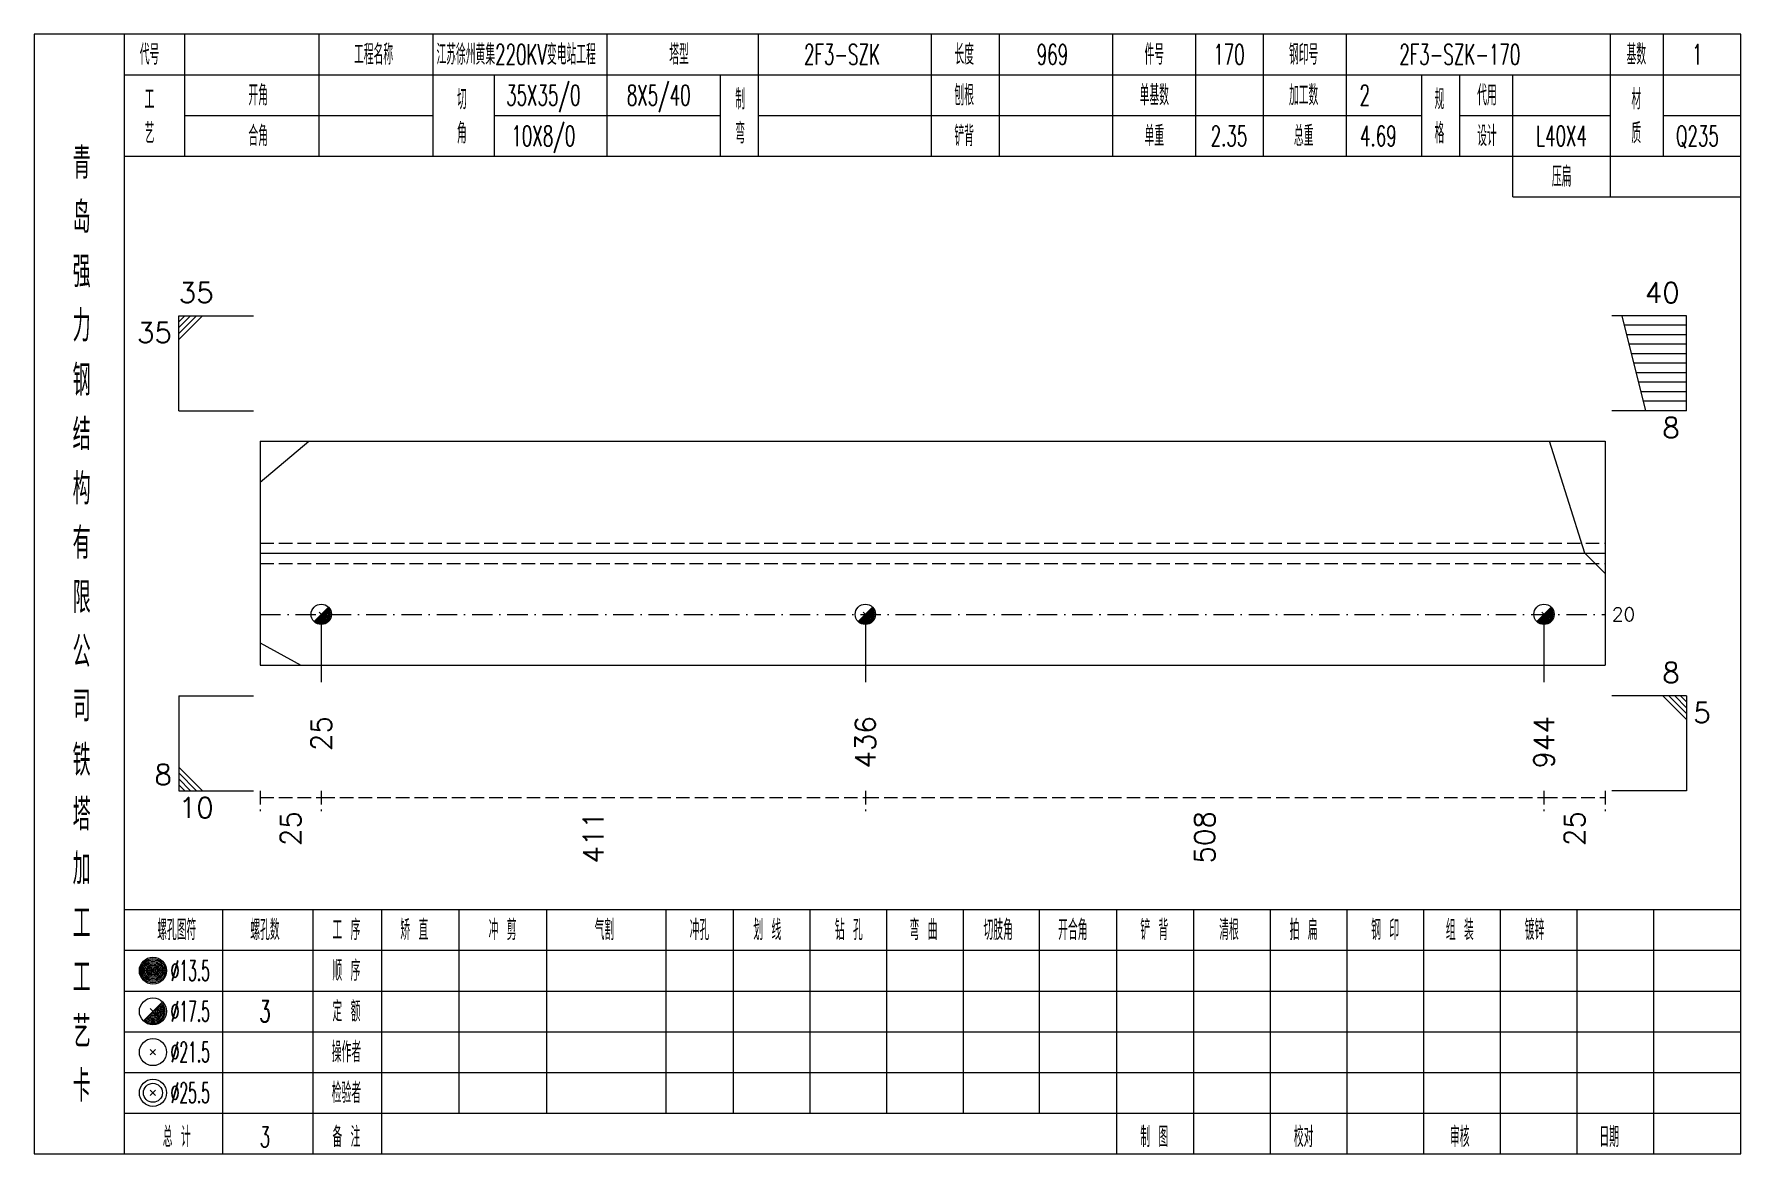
# Model space of a CAD drawing. Extents: x 0 to 4623, y -1159 to 4890.
# Drawn here: x 2802.6 to 3054, y 4050 to 4215 of the extents above; entities that cross this region are included whole.
import ezdxf
from ezdxf.enums import TextEntityAlignment as Align

# ---------------------------------------------------------------- set-up
doc = ezdxf.new("R2010")
doc.units = 0
doc.header["$MEASUREMENT"] = 0
doc.linetypes.add('一点画线', pattern=[5.2, 3, -1, 0.2, -1])
doc.linetypes.add('虚线', pattern=[2.75, 2, -0.75])
doc.layers.get('0').update_dxf_attribs({"linetype": 'CONTINUOUS', "lineweight": 25})
for name, color, linetype, lineweight in [('1', 7, 'CONTINUOUS', 25), ('4', 7, 'CONTINUOUS', 25), ('5', 7, 'CONTINUOUS', 25)]:
    doc.layers.add(name, color=color, linetype=linetype, lineweight=lineweight)
doc.styles.get("Standard").update_dxf_attribs({"font": 'simplex.shx', "width": 0.7, "height": 3, "bigfont": 'gbhzfs.shx'})

msp = doc.modelspace()

# ---------------------------------------------------------------- texts
at = {"color": 7, "linetype": 'Continuous', "lineweight": 13}
msp.add_text('35', height=3, dxfattribs=at).set_placement((2823.9, 4174.5), align=Align.BOTTOM_LEFT)
for s, p in [('40', (3045, 4174.5)), ('8', (3045, 4118.5)), ('8', (2822.9, 4103.5))]:
    msp.add_text(s, height=3, dxfattribs=at).set_placement(p, align=Align.BOTTOM_RIGHT)
for s, p in [('35', (2822.9, 4172.5)), ('8', (3045, 4158.5))]:
    msp.add_text(s, height=3, dxfattribs=at).set_placement(p, align=Align.TOP_RIGHT)
msp.add_text('20', height=2, dxfattribs=at).set_placement((3035, 4129.5), align=Align.MIDDLE_LEFT)
for s, p in [('5', (3047, 4116.5)), ('10', (2823.9, 4102.5))]:
    msp.add_text(s, height=3, dxfattribs=at).set_placement(p, align=Align.TOP_LEFT)
at = {"color": 8, "linetype": 'Continuous', "lineweight": 9}
for s, p in [('25', (2840.4, 4100.5)), ('411', (2884.967, 4100.5)), ('508', (2975.017, 4100.5)), ('25', (3029.5, 4100.5))]:
    msp.add_text(s, height=3, rotation=90, dxfattribs=at).set_placement(p, align=Align.MIDDLE_RIGHT)
at = {"layer": '1', "color": 7, "linetype": 'Continuous', "lineweight": 13}
for s, p in [('25', (2844.9, 4114.5)), ('436', (2925.035, 4114.5)), ('944', (3025, 4114.5))]:
    msp.add_text(s, height=3, rotation=90, dxfattribs=at).set_placement(p, align=Align.MIDDLE_RIGHT)
at = {"layer": '4', "color": 1, "linetype": 'Continuous', "lineweight": 13}
for s, height, width, p in [('代号', 3, 0.6, (2819.6, 4212)), ('工程名称', 3, 0.6, (2852.6, 4212)), ('江苏徐州黄集220KV变电站工程', 3, 0.6, (2873.6, 4212)), ('塔型', 3, 0.6, (2897.6, 4212)), ('2F3-SZK', 3, 0.6, (2921.6, 4212)), ('长度', 3, 0.6, (2939.6, 4212)), ('969', 3, 0.6, (2952.6, 4212)), ('件号', 3, 0.6, (2967.6, 4212)), ('170', 3, 0.6, (2978.6, 4212)), ('钢印号', 3, 0.6, (2989.6, 4212)), ('2F3-SZK-170', 3, 0.6, (3012.6, 4212)), ('基数', 3, 0.6, (3038.6, 4212)), ('1', 3, 0.6, (3047.6, 4212)), ('工', 3, 0.6, (2819.6, 4205.4)), ('开角', 3, 0.6, (2835.6, 4206)), ('切', 3, 0.6, (2865.6, 4205.4)), ('35X35/0', 3, 0.6, (2877.6, 4206)), ('8X5/40', 3, 0.6, (2894.6, 4206)), ('制', 3, 0.6, (2906.6, 4205.4)), ('刨根', 3, 0.6, (2939.6, 4206)), ('单基数', 3, 0.6, (2967.6, 4206)), ('加工数', 3, 0.6, (2989.6, 4206)), ('2', 3, 0.6, (2998.6, 4206)), ('规', 3, 0.6, (3009.6, 4205.4)), ('代用', 3, 0.6, (3016.6, 4206)), ('材', 3, 0.6, (3038.6, 4205.4)), ('艺', 3, 0.6, (2819.6, 4200.4)), ('合角', 3, 0.6, (2835.6, 4200)), ('角', 3, 0.6, (2865.6, 4200.4)), ('10X8/0', 3, 0.6, (2877.6, 4200)), ('弯', 3, 0.6, (2906.6, 4200.4)), ('铲背', 3, 0.6, (2939.6, 4200)), ('单重', 3, 0.6, (2967.6, 4200)), ('2.35', 3, 0.6, (2978.6, 4200)), ('总重', 3, 0.6, (2989.6, 4200)), ('4.69', 3, 0.6, (3000.6, 4200)), ('格', 3, 0.6, (3009.6, 4200.4)), ('设计', 3, 0.6, (3016.6, 4200)), ('L40X4', 3, 0.6, (3027.6, 4200)), ('质', 3, 0.6, (3038.6, 4200.4)), ('Q235', 3, 0.6, (3047.6, 4200)), ('青', 4.6, 0.8, (2809.6, 4196)), ('压扁', 3, 0.6, (3027.6, 4194)), ('岛', 4.6, 0.8, (2809.6, 4188)), ('强', 4.6, 0.8, (2809.6, 4180)), ('力', 4.6, 0.8, (2809.6, 4172)), ('钢', 4.6, 0.8, (2809.6, 4164)), ('结', 4.6, 0.8, (2809.6, 4156)), ('构', 4.6, 0.8, (2809.6, 4148)), ('有', 4.6, 0.8, (2809.6, 4140)), ('限', 4.6, 0.8, (2809.6, 4132)), ('公', 4.6, 0.8, (2809.6, 4124)), ('司', 4.6, 0.8, (2809.6, 4116)), ('铁', 4.6, 0.8, (2809.6, 4108)), ('塔', 4.6, 0.8, (2809.6, 4100)), ('加', 4.6, 0.8, (2809.6, 4092)), ('工', 4.6, 0.8, (2809.6, 4084)), ('螺孔图符', 3, 0.6, (2823.6, 4083)), ('螺孔数', 3, 0.6, (2836.6, 4083)), ('工 序', 3, 0.6, (2848.6, 4083)), ('矫 直', 3, 0.6, (2858.6, 4083)), ('冲 剪', 3, 0.6, (2871.6, 4083)), ('气割', 3, 0.6, (2886.6, 4083)), ('冲孔', 3, 0.6, (2900.6, 4083)), ('划 线', 3, 0.6, (2910.6, 4083)), ('钻 孔', 3, 0.6, (2922.6, 4083)), ('弯 曲', 3, 0.6, (2933.6, 4083)), ('切肢角', 3, 0.6, (2944.6, 4083)), ('开合角', 3, 0.6, (2955.6, 4083)), ('铲 背', 3, 0.6, (2967.6, 4083)), ('清根', 3, 0.6, (2978.6, 4083)), ('拍 扁', 3, 0.6, (2989.6, 4083)), ('钢 印', 3, 0.6, (3001.6, 4083)), ('组 装', 3, 0.6, (3012.6, 4083)), ('镀锌', 3, 0.6, (3023.6, 4083)), ('工', 4.6, 0.8, (2809.6, 4076)), ('%%C13.5', 3, 0.5, (2825.6, 4077)), ('顺 序', 3, 0.6, (2848.6, 4077)), ('定 额', 3, 0.6, (2848.6, 4071)), ('艺', 4.6, 0.8, (2809.6, 4068)), ('%%C17.5', 3, 0.5, (2825.6, 4071)), ('3', 3.2, 0.6, (2836.6, 4071)), ('%%C21.5', 3, 0.5, (2825.6, 4065)), ('操作者', 3, 0.6, (2848.6, 4065)), ('卡', 4.6, 0.8, (2809.6, 4060)), ('%%C25.5', 3, 0.5, (2825.6, 4059)), ('检验者', 3, 0.6, (2848.6, 4059)), ('总 计', 3, 0.6, (2823.6, 4052.5)), ('3', 3, 0.6, (2836.6, 4052.5)), ('备 注', 3, 0.6, (2848.6, 4052.5)), ('制 图', 3, 0.6, (2967.6, 4052.5)), ('校对', 3, 0.6, (2989.6, 4052.5)), ('审核', 3, 0.6, (3012.6, 4052.5)), ('日期', 3, 0.6, (3034.6, 4052.5))]:
    msp.add_text(s, height=height, dxfattribs=dict(at, width=width)).set_placement(p, align=Align.MIDDLE_CENTER)

# ---------------------------------------------------------------- blocks, each defined once
blk = doc.blocks.new('孔17.5')
at = {"layer": '5', "color": 7, "linetype": 'Continuous', "lineweight": 13}
for p, q in [((-0.707, -0.707), (0.707, 0.707)), ((-0.2, 0.2), (0.2, -0.2))]:
    blk.add_line(p, q, dxfattribs=at)
blk.add_circle((0, 0), 1, dxfattribs=at)
for radius in [0.9, 0.8, 0.7, 0.6, 0.5, 0.4, 0.3, 0.2, 0.1]:
    blk.add_arc((0, 0), radius, 225, 45, dxfattribs=at)

# ---------------------------------------------------------------- linework, layer by layer
at = {"color": 7, "linetype": 'Continuous', "lineweight": 13}
for p, q in [((2823.9, 4173.5), (2834.9, 4173.5)), ((2823.9, 4159.5), (2823.9, 4173.5)), ((2824.775, 4173.5), (2823.9, 4172.625)), ((2825.65, 4173.5), (2823.9, 4171.75)), ((2826.525, 4173.5), (2823.9, 4170.875)), ((2827.4, 4173.5), (2823.9, 4170)), ((3046, 4173.5), (3035, 4173.5)), ((3040, 4159.5), (3036.5, 4173.5)), ((3046, 4159.5), (3046, 4173.5)), ((3046, 4172.1), (3036.85, 4172.1)), ((3046, 4170.7), (3037.2, 4170.7)), ((3046, 4169.3), (3037.55, 4169.3)), ((3046, 4167.9), (3037.9, 4167.9)), ((3046, 4166.5), (3038.25, 4166.5)), ((3046, 4165.1), (3038.6, 4165.1)), ((3046, 4163.7), (3038.95, 4163.7)), ((3046, 4162.3), (3039.3, 4162.3)), ((3046, 4160.9), (3039.65, 4160.9)), ((2823.9, 4159.5), (2834.9, 4159.5)), ((3046, 4159.5), (3035, 4159.5)), ((2835.9, 4149), (2843.055, 4155)), ((3031, 4138.5), (3025.822, 4155)), ((3034, 4135.5), (3031, 4138.5)), ((2844.9, 4129.5), (2844.9, 4119.5)), ((2925.035, 4129.5), (2925.035, 4119.5)), ((3025, 4129.5), (3025, 4119.5)), ((2835.9, 4125.3), (2841.9, 4122)), ((2823.9, 4117.5), (2834.9, 4117.5)), ((2823.9, 4117.5), (2823.9, 4103.5)), ((3046, 4117.5), (3035, 4117.5)), ((3042.5, 4117.5), (3046, 4114)), ((3043.375, 4117.5), (3046, 4114.875)), ((3044.25, 4117.5), (3046, 4115.75)), ((3045.125, 4117.5), (3046, 4116.625)), ((3046, 4117.5), (3046, 4103.5)), ((2827.4, 4103.5), (2823.9, 4107)), ((2826.525, 4103.5), (2823.9, 4106.125)), ((2825.65, 4103.5), (2823.9, 4105.25)), ((2824.775, 4103.5), (2823.9, 4104.375)), ((2823.9, 4103.5), (2834.9, 4103.5)), ((3046, 4103.5), (3035, 4103.5))]:
    msp.add_line(p, q, dxfattribs=at)
at = {"color": 7, "linetype": 'Continuous', "lineweight": 18}
for p, q in [((2835.9, 4155), (2835.9, 4122)), ((2835.9, 4155), (3034, 4155)), ((3034, 4155), (3034, 4122)), ((2835.9, 4138.5), (3034, 4138.5))]:
    msp.add_line(p, q, dxfattribs=at)
at = {"color": 1, "linetype": '虚线', "lineweight": 18}
for p, q in [((2835.9, 4140), (3034, 4140)), ((2835.9, 4137), (3034, 4137))]:
    msp.add_line(p, q, dxfattribs=at)
at = {"color": 3, "linetype": '一点画线', "lineweight": 13}
msp.add_line((2835.9, 4129.5), (3034, 4129.5), dxfattribs=at)
at = {"color": 8, "linetype": '虚线', "lineweight": 9}
for p, q in [((2835.9, 4103.5), (2835.9, 4100.5)), ((2844.9, 4103.5), (2844.9, 4100.5)), ((2844.9, 4103.5), (2844.9, 4100.5)), ((2925.035, 4103.5), (2925.035, 4100.5)), ((2925.035, 4103.5), (2925.035, 4100.5)), ((3025, 4103.5), (3025, 4100.5)), ((3025, 4103.5), (3025, 4100.5)), ((3034, 4103.5), (3034, 4100.5)), ((2835.9, 4102.5), (2844.9, 4102.5)), ((2844.9, 4102.5), (2925.035, 4102.5)), ((2925.035, 4102.5), (3025, 4102.5)), ((3025, 4102.5), (3034, 4102.5))]:
    msp.add_line(p, q, dxfattribs=at)
at = {"layer": '1', "color": 7, "linetype": 'Continuous', "lineweight": 18}
msp.add_line((2835.9, 4122), (3034, 4122), dxfattribs=at)
at = {"layer": '4', "color": 1, "linetype": 'Continuous', "lineweight": 18}
for p, q in [((2815.9, 4050), (2815.9, 4215)), ((2824.8, 4197), (2824.8, 4215)), ((2844.6, 4197), (2844.6, 4215)), ((2861.4, 4197), (2861.4, 4215)), ((2887, 4197), (2887, 4215)), ((2909.3, 4197), (2909.3, 4215)), ((2934.8, 4197), (2934.8, 4215)), ((2944.8, 4197), (2944.8, 4215)), ((2961.5, 4197), (2961.5, 4215)), ((2973.7, 4197), (2973.7, 4215)), ((2983.7, 4197), (2983.7, 4215)), ((2995.9, 4197), (2995.9, 4215)), ((3034.8, 4191), (3034.8, 4215)), ((3042.6, 4197), (3042.6, 4215)), ((2815.9, 4209), (3054, 4209)), ((2870.4, 4197), (2870.4, 4209)), ((2903.7, 4197), (2903.7, 4209)), ((3007, 4197), (3007, 4209)), ((3012.6, 4197), (3012.6, 4209)), ((3020.4, 4191), (3020.4, 4209)), ((2824.8, 4203), (2861.4, 4203)), ((2870.4, 4203), (2903.7, 4203)), ((2909.3, 4203), (3007, 4203)), ((3012.6, 4203), (3034.8, 4203)), ((3042.6, 4203), (3054, 4203)), ((2815.9, 4197), (3054, 4197)), ((3020.4, 4191), (3054, 4191)), ((2815.9, 4086), (3054, 4086)), ((2830.4, 4050), (2830.4, 4086)), ((2843.7, 4050), (2843.7, 4086)), ((2853.8, 4050), (2853.8, 4086)), ((2865.2, 4056), (2865.2, 4086)), ((2878.1, 4056), (2878.1, 4086)), ((2895.7, 4056), (2895.7, 4086)), ((2905.6, 4056), (2905.6, 4086)), ((2916.9, 4056), (2916.9, 4086)), ((2928.2, 4056), (2928.2, 4086)), ((2939.5, 4056), (2939.5, 4086)), ((2950.7, 4056), (2950.7, 4086)), ((2962.1, 4056), (2962.1, 4086)), ((2973.4, 4056), (2973.4, 4086)), ((2984.7, 4056), (2984.7, 4086)), ((2996, 4056), (2996, 4086)), ((3007.3, 4056), (3007.3, 4086)), ((3018.6, 4056), (3018.6, 4086)), ((3029.9, 4056), (3029.9, 4086)), ((3041.2, 4056), (3041.2, 4086)), ((2815.9, 4080), (3054, 4080)), ((2815.9, 4074), (3054, 4074)), ((2815.9, 4068), (3054, 4068)), ((2815.9, 4062), (3054, 4062)), ((2815.9, 4056), (3054, 4056)), ((2962.1, 4050), (2962.1, 4056)), ((2973.4, 4050), (2973.4, 4056)), ((2984.7, 4050), (2984.7, 4056)), ((2996, 4050), (2996, 4056)), ((3007.3, 4050), (3007.3, 4056)), ((3018.6, 4050), (3018.6, 4056)), ((3029.9, 4050), (3029.9, 4056)), ((3041.2, 4050), (3041.2, 4056))]:
    msp.add_line(p, q, dxfattribs=at)
at = {"layer": '4', "color": 7, "linetype": 'Continuous', "lineweight": 13}
for p, q in [((2819.9, 4076.8), (2820.3, 4077.2)), ((2820.3, 4076.8), (2819.9, 4077.2)), ((2818.686, 4069.586), (2821.514, 4072.414)), ((2819.7, 4071.4), (2820.5, 4070.6)), ((2819.7, 4064.6), (2820.5, 4065.4)), ((2819.7, 4065.4), (2820.5, 4064.6)), ((2819.7, 4058.6), (2820.5, 4059.4)), ((2819.7, 4059.4), (2820.5, 4058.6))]:
    msp.add_line(p, q, dxfattribs=at)
at = {"layer": '4', "color": 1, "linetype": 'Continuous', "lineweight": 18}
msp.add_lwpolyline([(2802.6, 4215), (2802.6, 4050), (3054, 4050), (3054, 4215)], close=True, dxfattribs=at)
at = {"layer": '4', "color": 7, "linetype": 'Continuous', "lineweight": 13}
for centre, radius in [((2820.1, 4077), 2), ((2820.1, 4077), 1.8), ((2820.1, 4077), 1.6), ((2820.1, 4077), 1.4), ((2820.1, 4077), 1.2), ((2820.1, 4077), 1), ((2820.1, 4077), 0.8), ((2820.1, 4077), 0.6), ((2820.1, 4077), 0.4), ((2820.1, 4077), 0.2), ((2820.1, 4071), 2), ((2820.1, 4065), 2), ((2820.1, 4059), 2), ((2820.1, 4059), 1.4)]:
    msp.add_circle(centre, radius, dxfattribs=at)
for radius in [1.8, 1.6, 1.4, 1.2, 1, 0.8, 0.6, 0.4, 0.2]:
    msp.add_arc((2820.1, 4071), radius, 225, 45, dxfattribs=at)

# ---------------------------------------------------------------- block references
at = {"layer": '1', "color": 7, "linetype": 'Continuous', "lineweight": 13, "xscale": 1.5, "yscale": 1.5, "zscale": 1.5}
for p in [(2844.9, 4129.5), (2925.035, 4129.5), (3025, 4129.5)]:
    msp.add_blockref('孔17.5', p, dxfattribs=at)

msp.set_redraw_order([(e.dxf.handle, doc.entitydb.next_handle()) for e in msp.query("TEXT MTEXT ATTDEF DIMENSION ARC_DIMENSION")])  # texts and dimensions are drawn at this point

doc.saveas('drawing.dxf')
